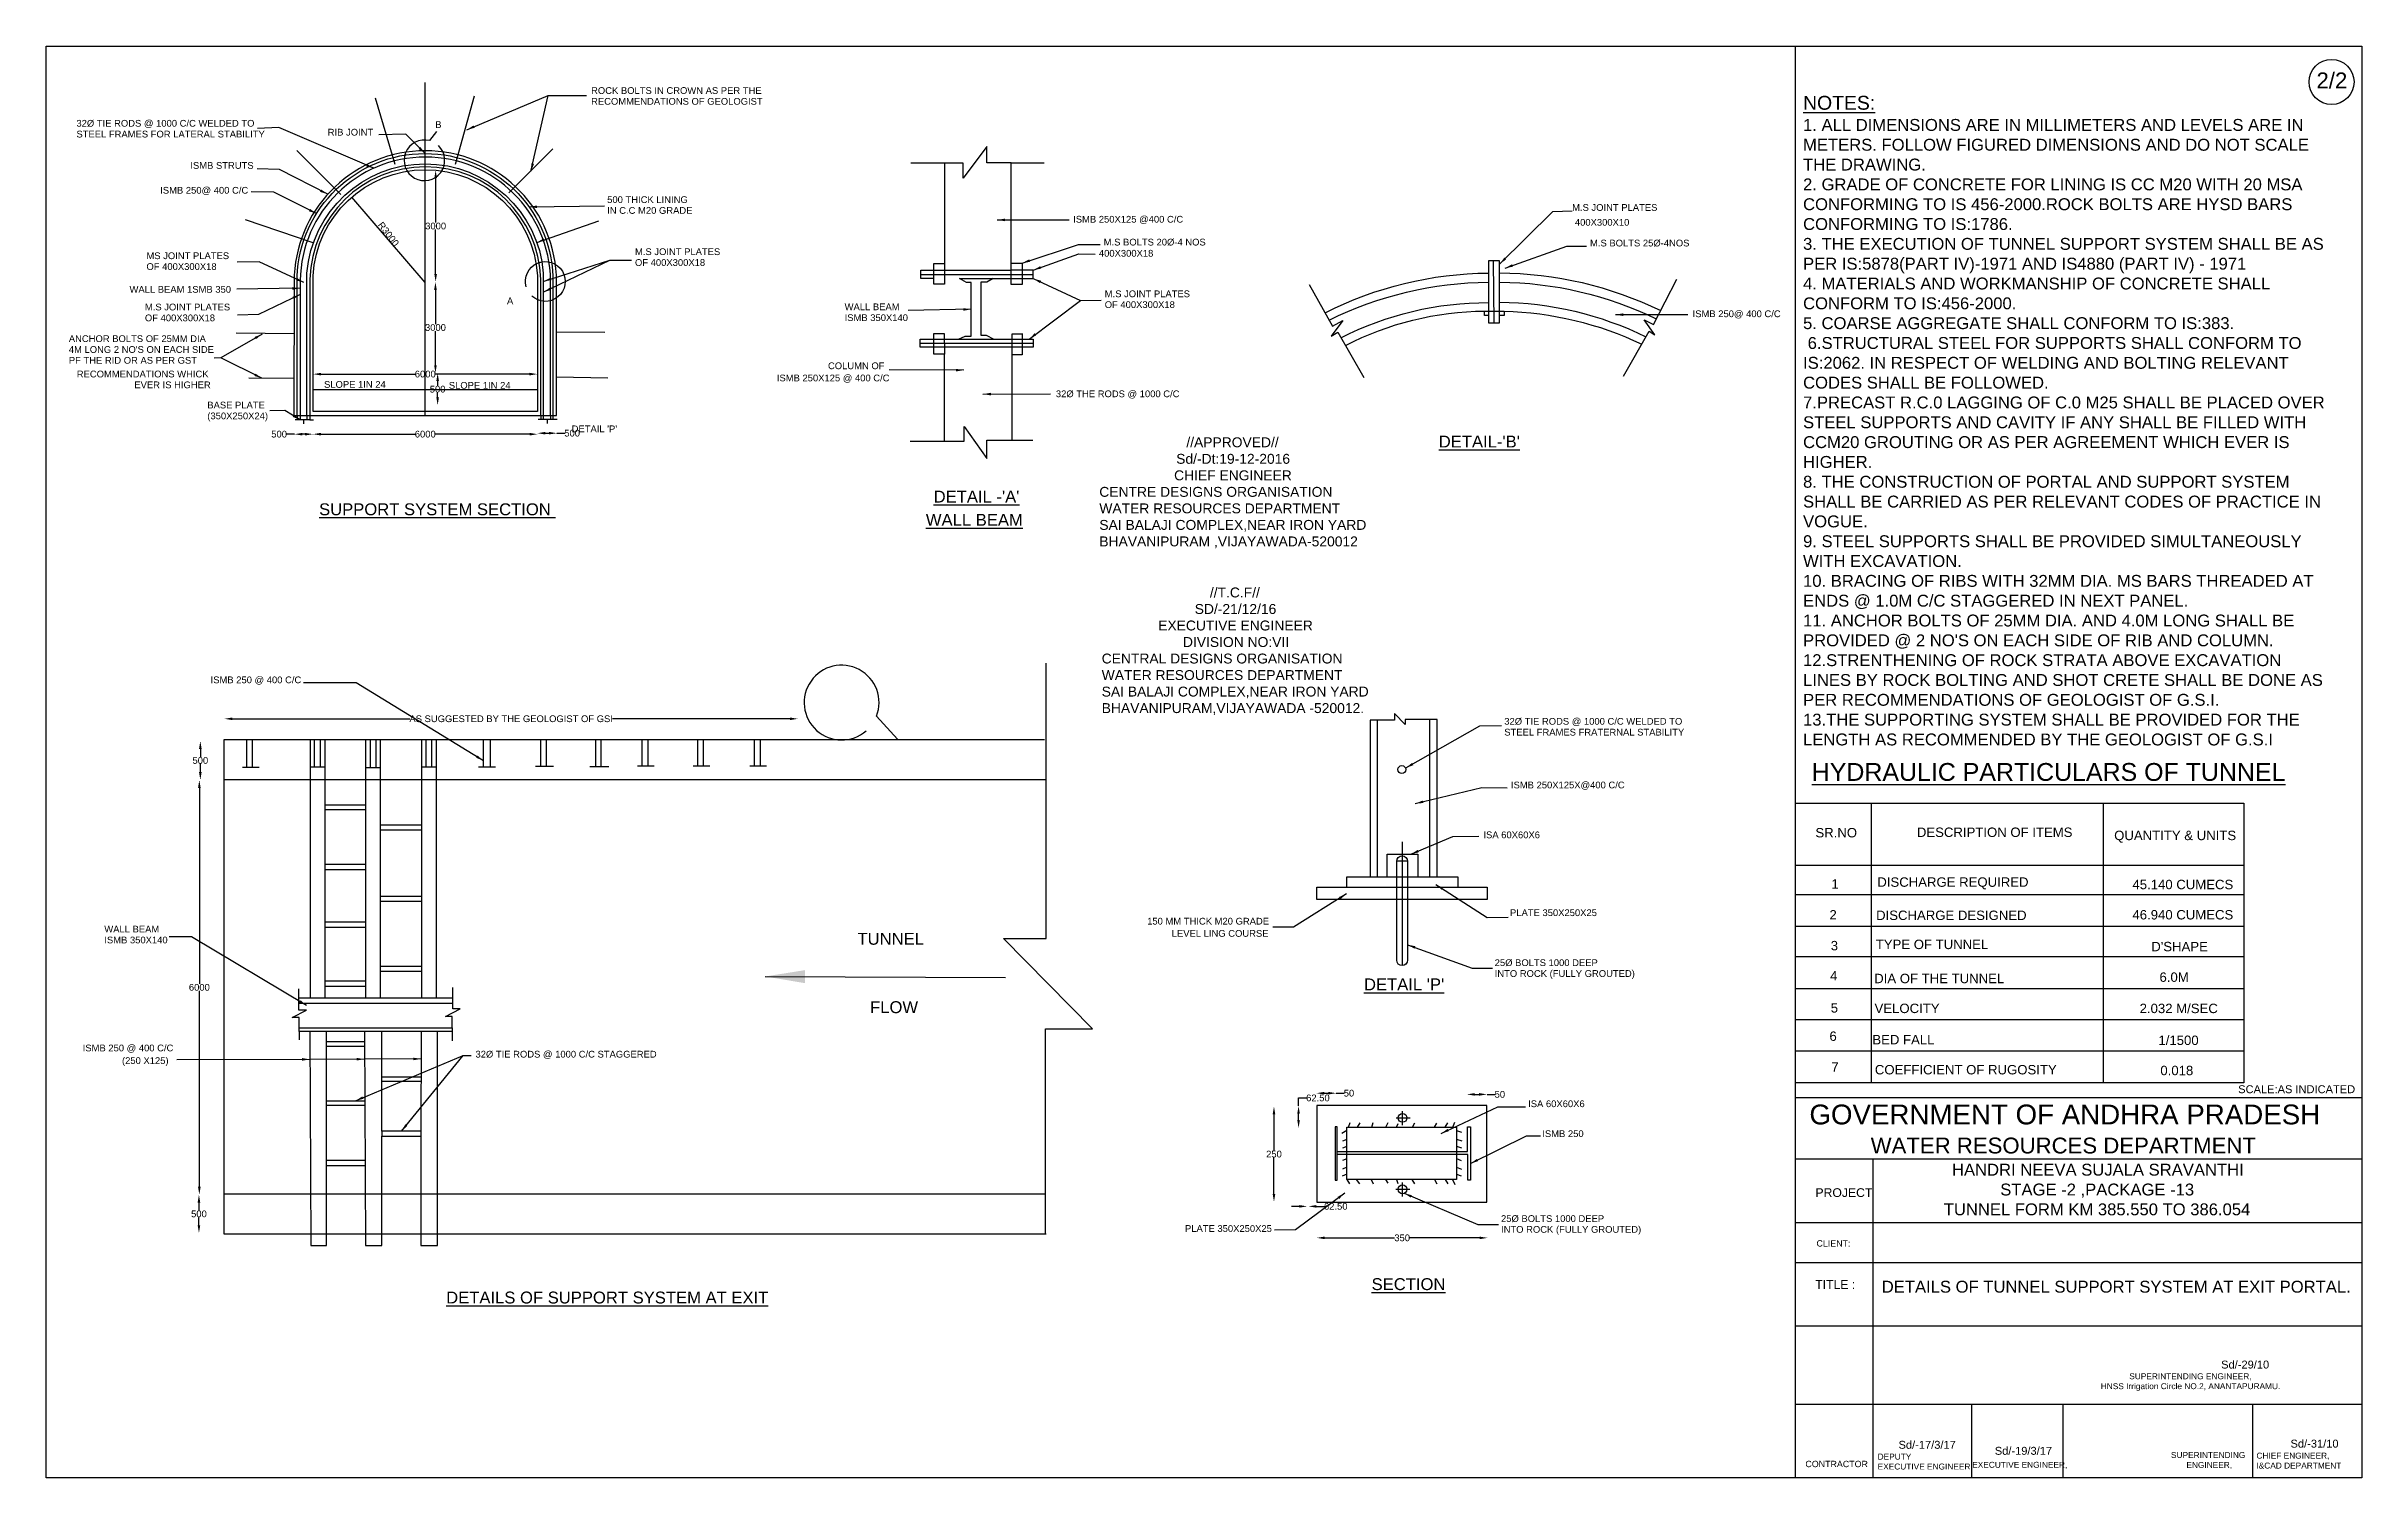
# Model space of a CAD drawing. Header units: millimetres. Extents: x 5124 to 3339048, y 2311 to 45925018.
# Drawn here: x 3333208 to 3339048, y 45921406 to 45925018 of the extents above; entities outside this region: 2.
import ezdxf

# ---------------------------------------------------------------- set-up
doc = ezdxf.new("R2010")
doc.units = ezdxf.units.MM
doc.header["$MEASUREMENT"] = 0
for name, color, linetype in [('DIMENSION', 7, 'Continuous'), ('DRAWING', 2, 'Continuous'), ('TEXT', 7, 'Continuous')]:
    doc.layers.add(name, color=color, linetype=linetype)
doc.styles.get("Standard").update_dxf_attribs({"font": 'arial.ttf', "height": 17})
doc.dimstyles.get("Standard").update_dxf_attribs({"dimtxt": 200, "dimasz": 110, "dimexe": 0.18, "dimexo": 0.0625, "dimgap": 0.09, "dimtad": 0, "dimtih": 1, "dimtoh": 1, "dimdec": 0, "dimzin": 0, "dimdsep": 46, "dimtxsty": 'Standard', "dimblk": 'OBLIQUE', "dimcen": 0.09, "dimse1": 1, "dimse2": 1, "dimadec": 0, "dimazin": 0, "dimtfac": 1, "dimtdec": 0, "dimtofl": 0, "dimtmove": 0, "dimatfit": 3, "dimfxl": 1, "dimtolj": 1, "dimtzin": 0, "dimarcsym": 0})

msp = doc.modelspace()

# ---------------------------------------------------------------- texts
at = {"layer": 'DIMENSION', "color": 0}
for s, height, p in [('SR.NO ', 23.74, (3337670.2, 45923021.8)), ('DESCRIPTION OF ITEMS', 23.738, (3337926.1, 45923022.9)), ('QUANTITY & UNITS ', 23.738, (3338423.7, 45923014.9)), ('1', 23.7, (3337710.4, 45922892.4)), ('DISCHARGE REQUIRED ', 23.738, (3337826.3, 45922897.2)), ('45.140 CUMECS ', 23.738, (3338469.8, 45922891.1)), ('2', 23.7, (3337705.6, 45922814.7)), ('DISCHARGE DESIGNED ', 23.738, (3337823.2, 45922813.4)), ('46.940 CUMECS ', 23.738, (3338469.8, 45922814.8)), ('3', 23.7, (3337708.8, 45922736.9)), ('TYPE OF TUNNEL ', 23.738, (3337822.4, 45922740)), ("D'SHAPE", 23.74, (3338517.3, 45922734.5)), ('4', 23.7, (3337707.2, 45922660.8)), ('DIA OF THE TUNNEL ', 23.738, (3337818.5, 45922654)), ('6.0M', 23.74, (3338538, 45922657.4)), ('5', 23.7, (3337708.8, 45922579.9)), ('VELOCITY ', 23.74, (3337819.3, 45922578.6)), ('2.032 M/SEC', 23.738, (3338487.9, 45922578.5)), ('6', 23.7, (3337705.6, 45922508.5)), ('BED FALL ', 23.74, (3337813.8, 45922499.7)), ('1/1500', 23.74, (3338535.3, 45922498.1)), ('7', 23.7, (3337710.4, 45922430.7)), ('COEFFICIENT OF RUGOSITY', 23.738, (3337820.1, 45922423.9)), ('0.018', 23.74, (3338540.2, 45922421.9)), ('SCALE:AS INDICATED', 20, (3338736.5, 45922376.5)), ('PROJECT', 22, (3337670.3, 45922114.7)), ('CLIENT:', 16, (3337672.9, 45921989.6)), ('TITLE : ', 22, (3337669.7, 45921882.9)), ('CONTRACTOR', 16, (3337644.9, 45921433.1))]:
    msp.add_text(s, height=height, dxfattribs=at).set_placement(p)
at = {"layer": 'DIMENSION', "color": 0, "attachment_point": 1}
for s, insert, char_height, width in [('\\pi35.523;{\\H2.2727x;GOVERNMENT OF ANDHRA PRADESH } \\P\\pi190.09;{\\H1.8182x;WATER RESOURCES DEPARTMENT}', (3337619.5, 45922347.8), 22, 1350.157), ('\\pi224.59;HANDRI NEEVA SUJALA SRAVANTHI  \\P\\pi346.33;STAGE -2 ,PACKAGE -13 \\P\\pi203.84;TUNNEL FORM KM 385.550 TO 386.054', (3337790, 45922198.5), 30, 1177.976), ('DETAILS OF TUNNEL SUPPORT SYSTEM AT EXIT PORTAL.', (3337837.5, 45921903.3), 30, 1397.745)]:
    msp.add_mtext(s, dxfattribs=dict(at, insert=insert, char_height=char_height, width=width))
at = {"layer": 'DRAWING', "color": 0}
for s, height, p in [('2/2', 40, (3338934, 45924911.5)), ('Sd/-29/10', 20, (3338693.5, 45921681.9)), ('Sd/-17/3/17', 20, (3337879.8, 45921479.5)), ('Sd/-31/10', 20, (3338868.5, 45921482.4)), ('Sd/-19/3/17', 20, (3338122.6, 45921464.3))]:
    msp.add_text(s, height=height, dxfattribs=at).set_placement(p)
at = {"layer": 'DRAWING', "color": 0, "attachment_point": 1}
for s, insert, char_height, width in [("{\\H1.4x;\\LNOTES: \\H0.85714x; \\l\\P1. ALL DIMENSIONS ARE IN MILLIMETERS AND LEVELS ARE IN METERS. FOLLOW FIGURED DIMENSIONS AND DO NOT SCALE THE DRAWING. \\P2. GRADE OF CONCRETE FOR LINING IS CC M20 WITH 20 MSA CONFORMING TO IS 456-2000.ROCK BOLTS ARE HYSD BARS CONFORMING TO IS:1786. \\P3. THE EXECUTION OF TUNNEL SUPPORT SYSTEM SHALL BE AS PER IS:5878(PART IV)-1971 AND IS4880 (PART IV) - 1971 \\P4. MATERIALS AND WORKMANSHIP OF CONCRETE SHALL CONFORM TO IS:456-2000. \\P5. COARSE AGGREGATE SHALL CONFORM TO IS:383.\\P 6.STRUCTURAL STEEL FOR SUPPORTS SHALL CONFORM TO IS:2062. IN RESPECT OF WELDING AND BOLTING RELEVANT CODES SHALL BE FOLLOWED. \\P7.PRECAST R.C.0 LAGGING OF C.0 M25 SHALL BE PLACED OVER STEEL SUPPORTS AND CAVITY IF ANY SHALL BE FILLED WITH CCM20 GROUTING OR AS PER AGREEMENT WHICH EVER IS HIGHER. \\P8. THE CONSTRUCTION OF PORTAL AND SUPPORT SYSTEM SHALL BE CARRIED AS PER RELEVANT CODES OF PRACTICE IN VOGUE. \\P9. STEEL SUPPORTS SHALL BE PROVIDED SIMULTANEOUSLY WITH EXCAVATION. \\P10. BRACING OF RIBS WITH 32MM DIA. MS BARS THREADED AT ENDS @ 1.0M C/C STAGGERED IN NEXT PANEL. \\P11. ANCHOR BOLTS OF 25MM DIA. AND 4.0M LONG SHALL BE PROVIDED @ 2 NO'S ON EACH SIDE OF RIB AND COLUMN. \\P12.STRENTHENING OF ROCK STRATA ABOVE EXCAVATION LINES BY ROCK BOLTING AND SHOT CRETE SHALL BE DONE AS PER RECOMMENDATIONS OF GEOLOGIST OF G.S.I. \\P13.THE SUPPORTING SYSTEM SHALL BE PROVIDED FOR THE LENGTH AS RECOMMENDED BY THE GEOLOGIST OF G.S.I }", (3337639, 45924892.5), 25, 1313.518), ('\\pi219.47;//APPROVED// \\P\\pi193.84;Sd/-Dt:19-12-2016 \\P\\pi188.56;CHIEF ENGINEER \\P\\pi0;CENTRE DESIGNS ORGANISATION WATER RESOURCES DEPARTMENT \\PSAI BALAJI COMPLEX,NEAR IRON YARD BHAVANIPURAM ,VIJAYAWADA-520012', (3335864, 45924031), 25, 671.839), ('\\pi272.87;//T.C.F// \\P\\pi234.61;SD/-21/12/16 \\P\\pi142.49;EXECUTIVE ENGINEER  \\P\\pi204.93;DIVISION NO:VII \\P\\pi0;CENTRAL DESIGNS ORGANISATION  WATER RESOURCES DEPARTMENT  SAI BALAJI COMPLEX,NEAR IRON YARD BHAVANIPURAM,VIJAYAWADA -520012.', (3335870, 45923652.2), 25, 671.839), ('\\pi95.332;SUPERINTENDING ENGINEER, \\P\\pi23.478;HNSS Irrigation Circle NO.2, ANANTAPURAMU.', (3338366.4, 45921669.9), 15, 496.403), ('DEPUTY \\PEXECUTIVE ENGINEER ', (3337827.1, 45921467.2), 15, 233.929), ('EXECUTIVE ENGINEER, ', (3338065.6, 45921446.5), 15, 238.155), ('\\pi0.54567;SUPERINTENDING\\P\\pi33.528; ENGINEER, ', (3338566.5, 45921471.2), 15, 186.289), ('CHIEF ENGINEER, \\PI&CAD DEPARTMENT', (3338782.5, 45921469.6), 15, 213.956)]:
    msp.add_mtext(s, dxfattribs=dict(at, insert=insert, char_height=char_height, width=width))
at = {"layer": 'TEXT', "color": 0}
for s, height, p in [('ROCK BOLTS IN CROWN AS PER THE', 17, (3334582.1, 45924897.4)), ('RECOMMENDATIONS OF GEOLOGIST', 17, (3334582.1, 45924870.1)), ('32Ø TIE RODS @ 1000 C/C WELDED TO', 17, (3333284, 45924814.8)), ('B', 17, (3334188.9, 45924811.6)), ('STEEL FRAMES FOR LATERAL STABILITY', 17, (3333284, 45924787.5)), ('RIB JOINT', 17, (3333917.8, 45924792.3)), ('ISMB STRUTS', 17, (3333571.3, 45924708.4)), ('ISMB 250@ 400 C/C', 17, (3333495.3, 45924645.8)), ('500 THICK LINING', 17, (3334622.7, 45924622.2)), ('IN C.C M20 GRADE', 17, (3334622.7, 45924594.9)), ('M.S JOINT PLATES ', 17, (3337056.5, 45924602.4)), ('ISMB 250X125 @400 C/C', 17, (3335798, 45924572.7)), ('400X300X10', 17, (3337063.5, 45924565)), ('MS JOINT PLATES ', 17, (3333460.6, 45924480.6)), ('OF 400X300X18', 17, (3334692.8, 45924463.5)), ('M.S JOINT PLATES', 17, (3334692.8, 45924490.8)), ('400X300X18', 17, (3335862.9, 45924486.9)), ('M.S BOLTS 20Ø-4 NOS', 17, (3335875, 45924515)), ('M.S BOLTS 25Ø-4NOS', 17, (3337101.7, 45924512.6)), ('OF 400X300X18', 17, (3333460.6, 45924453.3)), ('WALL BEAM 1SMB 350', 17, (3333417.9, 45924395.8)), ('M.S JOINT PLATES', 17, (3333456.7, 45924351.2)), ('A', 17, (3334369.9, 45924366.8)), ('WALL BEAM ', 17, (3335221.6, 45924351.7)), ('OF 400X300X18', 17, (3335877.6, 45924357.3)), ('M.S JOINT PLATES', 17, (3335877.6, 45924384.6)), ('OF 400X300X18', 17, (3333456.7, 45924323.9)), ('ISMB 350X140', 17, (3335221.6, 45924324.4)), ('ISMB 250@ 400 C/C', 17, (3337360.4, 45924334.2)), ('ANCHOR BOLTS OF 25MM DIA ', 17, (3333264.8, 45924271.4)), ("4M LONG 2 NO'S ON EACH SIDE", 17, (3333264.8, 45924244.1)), ('PF THE RID OR AS PER GST', 17, (3333264.8, 45924216.8)), ('RECOMMENDATIONS WHICK ', 17, (3333284.9, 45924182.2)), ('ISMB 250X125 @ 400 C/C', 17, (3335050.6, 45924172.3)), ('COLUMN OF ', 17, (3335179.6, 45924203)), ('                      EVER IS HIGHER', 17, (3333284.9, 45924154.9)), ('SLOPE 1IN 24', 17, (3333908.5, 45924156)), ('SLOPE 1IN 24', 17, (3334223.2, 45924153.7)), ('32Ø THE RODS @ 1000 C/C', 17, (3335754.4, 45924132.3)), ('(350X250X24)', 17, (3333614.1, 45924076.6)), ('BASE PLATE', 17, (3333614.1, 45924103.9)), ("DETAIL 'P'", 17, (3334533.1, 45924043.9)), ("%%UDETAIL-'B'", 30, (3336720.1, 45924005.4)), ("%%UDETAIL -'A'", 30, (3335446.1, 45923866.5)), ('%%USUPPORT SYSTEM SECTION ', 30, (3333896, 45923834.5)), ('%%UWALL BEAM', 30, (3335426.5, 45923807.9)), ('ISMB 250 @ 400 C/C', 17, (3333622.4, 45923410.7)), ('32Ø TIE RODS @ 1000 C/C WELDED TO', 17, (3336885.4, 45923306.1)), ('STEEL FRAMES FRATERNAL STABILITY', 17, (3336885.4, 45923278.8)), ('%%UHYDRAULIC PARTICULARS OF TUNNEL', 45, (3337661, 45923164.4)), ('ISMB 250X125X@400 C/C', 17, (3336902.2, 45923145.5)), ('ISA 60X60X6', 17, (3336832.8, 45923019.7)), ('PLATE 350X250X25', 17, (3336899.9, 45922823.3)), ('WALL BEAM', 17, (3333354.3, 45922781.9)), ('150 MM THICK M20 GRADE', 17, (3335984.6, 45922801.9)), ('LEVEL LING COURSE', 17, (3336046.6, 45922771.1)), ('ISMB 350X140', 17, (3333354.3, 45922754.5)), ('TUNNEL', 30, (3335254, 45922751)), ("%%UDETAIL 'P'", 30, (3336531.5, 45922636)), ('25Ø BOLTS 1000 DEEP', 17, (3336861.2, 45922697.2)), ('INTO ROCK (FULLY GROUTED)', 17, (3336861.2, 45922669.9)), ('FLOW', 30, (3335285.8, 45922578.5)), ('ISMB 250 @ 400 C/C', 17, (3333299.8, 45922482.1)), ('(250 X125)', 17, (3333398.9, 45922450.2)), ('32Ø TIE RODS @ 1000 C/C STAGGERED', 17, (3334290.5, 45922466.4)), ('ISA 60X60X6', 17, (3336945.6, 45922341.3)), ('ISMB 250', 17, (3336981.3, 45922265.8)), ('PLATE 350X250X25', 17, (3336080.1, 45922026.6)), ('25Ø BOLTS 1000 DEEP', 17, (3336877.2, 45922051.7)), ('INTO ROCK (FULLY GROUTED)', 17, (3336877.2, 45922024.4)), ('%%USECTION', 30, (3336550.7, 45921879.8)), ('%%UDETAILS OF SUPPORT SYSTEM AT EXIT', 30, (3334216.5, 45921846))]:
    msp.add_text(s, height=height, dxfattribs=at).set_placement(p)
msp.add_text('R3000', height=17, rotation=307.62271, dxfattribs=at).set_placement((3334043, 45924566.4))

# ---------------------------------------------------------------- blocks, each defined once
blk = doc.blocks.new('*D44')
at = {"layer": 'Defpoints', "color": 0}
for p in [(3334187.2, 45924705), (3334190, 45924705), (3334189.5, 45924423)]:
    blk.add_point(p, dxfattribs=at)
at = {"layer": 'DIMENSION', "color": 0, "lineweight": -2}
for p, q in [((3334190, 45924685), (3334190, 45924572.8)), ((3334190, 45924443), (3334190, 45924555.2))]:
    blk.add_line(p, q, dxfattribs=at)
at = {"layer": 'DIMENSION', "color": 0}
for points in [[(3334186.7, 45924685), (3334193.3, 45924685), (3334190, 45924705)], [(3334186.7, 45924443), (3334193.3, 45924443), (3334190, 45924423)]]:
    blk.add_solid(points, dxfattribs=at)
at = {"layer": 'DIMENSION', "color": 0, "insert": (3334190, 45924564), "char_height": 17, "attachment_point": 5}
blk.add_mtext('\\A1;3000', dxfattribs=at)
blk = doc.blocks.new('*D47')
at = {"layer": 'Defpoints', "color": 0}
for p in [(3334447, 45924041.5), (3334495.5, 45924041.5), (3334495.5, 45924040.5)]:
    blk.add_point(p, dxfattribs=at)
at = {"layer": 'DIMENSION', "color": 0, "lineweight": -2}
for p, q in [((3334467, 45924041.5), (3334475.5, 45924041.5)), ((3334495.5, 45924041.5), (3334515.5, 45924041.5))]:
    blk.add_line(p, q, dxfattribs=at)
at = {"layer": 'DIMENSION', "color": 0}
for points in [[(3334467, 45924044.8), (3334467, 45924038.2), (3334447, 45924041.5)], [(3334475.5, 45924044.8), (3334475.5, 45924038.2), (3334495.5, 45924041.5)]]:
    blk.add_solid(points, dxfattribs=at)
at = {"layer": 'DIMENSION', "color": 0, "insert": (3334534.3, 45924041.5), "char_height": 17, "attachment_point": 5}
blk.add_mtext('\\A1;500', dxfattribs=at)
blk = doc.blocks.new('*D48')
at = {"layer": 'Defpoints', "color": 0}
for p in [(3333880.5, 45924039.5), (3333880.5, 45924039), (3334447, 45924041.5)]:
    blk.add_point(p, dxfattribs=at)
at = {"layer": 'DIMENSION', "color": 0, "lineweight": -2}
for p, q in [((3333900.5, 45924039), (3334138.3, 45924039)), ((3334427, 45924039), (3334189.2, 45924039))]:
    blk.add_line(p, q, dxfattribs=at)
at = {"layer": 'DIMENSION', "color": 0}
for points in [[(3333900.5, 45924042.3), (3333900.5, 45924035.7), (3333880.5, 45924039)], [(3334427, 45924042.3), (3334427, 45924035.7), (3334447, 45924039)]]:
    blk.add_solid(points, dxfattribs=at)
at = {"layer": 'DIMENSION', "color": 0, "insert": (3334163.8, 45924039), "char_height": 17, "attachment_point": 5}
blk.add_mtext('\\A1;6000', dxfattribs=at)
blk = doc.blocks.new('*D49')
at = {"layer": 'Defpoints', "color": 0}
for p in [(3333834, 45924039), (3333834, 45924039), (3333880.5, 45924039)]:
    blk.add_point(p, dxfattribs=at)
at = {"layer": 'DIMENSION', "color": 0, "lineweight": -2}
for p, q in [((3333834, 45924039), (3333814, 45924039)), ((3333860.5, 45924039), (3333854, 45924039))]:
    blk.add_line(p, q, dxfattribs=at)
at = {"layer": 'DIMENSION', "color": 0}
for points in [[(3333854, 45924042.3), (3333854, 45924035.7), (3333834, 45924039)], [(3333860.5, 45924042.3), (3333860.5, 45924035.7), (3333880.5, 45924039)]]:
    blk.add_solid(points, dxfattribs=at)
at = {"layer": 'DIMENSION', "color": 0, "insert": (3333795.2, 45924039), "char_height": 17, "attachment_point": 5}
blk.add_mtext('\\A1;500', dxfattribs=at)
blk = doc.blocks.new('*D50')
at = {"layer": 'Defpoints', "color": 0}
for p in [(3334192, 45924193), (3334192, 45924112), (3334195, 45924112)]:
    blk.add_point(p, dxfattribs=at)
at = {"layer": 'DIMENSION', "color": 0, "lineweight": -2}
for p, q in [((3334195, 45924173), (3334195, 45924161.3)), ((3334195, 45924132), (3334195, 45924143.7))]:
    blk.add_line(p, q, dxfattribs=at)
at = {"layer": 'DIMENSION', "color": 0}
for points in [[(3334191.7, 45924173), (3334198.3, 45924173), (3334195, 45924193)], [(3334191.7, 45924132), (3334198.3, 45924132), (3334195, 45924112)]]:
    blk.add_solid(points, dxfattribs=at)
at = {"layer": 'DIMENSION', "color": 0, "insert": (3334195, 45924152.5), "char_height": 17, "attachment_point": 5}
blk.add_mtext('\\A1;500', dxfattribs=at)
blk = doc.blocks.new('*D51')
at = {"layer": 'Defpoints', "color": 0}
for p in [(3334189.5, 45924423), (3334189.5, 45924423), (3334195, 45924193)]:
    blk.add_point(p, dxfattribs=at)
at = {"layer": 'DIMENSION', "color": 0, "lineweight": -2}
for p, q in [((3334189.5, 45924403), (3334189.5, 45924316.8)), ((3334189.5, 45924213), (3334189.5, 45924299.2))]:
    blk.add_line(p, q, dxfattribs=at)
at = {"layer": 'DIMENSION', "color": 0}
for points in [[(3334186.2, 45924403), (3334192.8, 45924403), (3334189.5, 45924423)], [(3334186.2, 45924213), (3334192.8, 45924213), (3334189.5, 45924193)]]:
    blk.add_solid(points, dxfattribs=at)
at = {"layer": 'DIMENSION', "color": 0, "insert": (3334189.5, 45924308), "char_height": 17, "attachment_point": 5}
blk.add_mtext('\\A1;3000', dxfattribs=at)
blk = doc.blocks.new('*D52')
at = {"layer": 'Defpoints', "color": 0}
for p in [(3333881, 45924190.5), (3334446.5, 45924190.5), (3334446.5, 45924190.5)]:
    blk.add_point(p, dxfattribs=at)
at = {"layer": 'DIMENSION', "color": 0, "lineweight": -2}
for p, q in [((3333901, 45924190.5), (3334138.3, 45924190.5)), ((3334426.5, 45924190.5), (3334189.2, 45924190.5))]:
    blk.add_line(p, q, dxfattribs=at)
at = {"layer": 'DIMENSION', "color": 0}
for points in [[(3333901, 45924193.8), (3333901, 45924187.2), (3333881, 45924190.5)], [(3334426.5, 45924193.8), (3334426.5, 45924187.2), (3334446.5, 45924190.5)]]:
    blk.add_solid(points, dxfattribs=at)
at = {"layer": 'DIMENSION', "color": 0, "insert": (3334163.8, 45924190.5), "char_height": 17, "attachment_point": 5}
blk.add_mtext('\\A1;6000', dxfattribs=at)
blk = doc.blocks.new('*D53')
at = {"layer": 'Defpoints', "color": 0}
for p in [(3333657.5, 45923320), (3335103.5, 45923321), (3335103.5, 45923321)]:
    blk.add_point(p, dxfattribs=at)
at = {"layer": 'DIMENSION', "color": 0, "lineweight": -2}
for p, q in [((3333677.5, 45923321), (3334124.8, 45923321)), ((3335083.5, 45923321), (3334636.2, 45923321))]:
    blk.add_line(p, q, dxfattribs=at)
at = {"layer": 'DIMENSION', "color": 0}
for points in [[(3333677.5, 45923324.3), (3333677.5, 45923317.7), (3333657.5, 45923321)], [(3335083.5, 45923324.3), (3335083.5, 45923317.7), (3335103.5, 45923321)]]:
    blk.add_solid(points, dxfattribs=at)
at = {"layer": 'DIMENSION', "color": 0, "insert": (3334380.5, 45923321), "char_height": 17, "attachment_point": 5}
blk.add_mtext('\\A1;AS SUGGESTED BY THE GEOLOGIST OF GSI', dxfattribs=at)
blk = doc.blocks.new('*D54')
at = {"layer": 'Defpoints', "color": 0}
for p in [(3333592.5, 45923265), (3333596.5, 45923265), (3333595.5, 45923166.5)]:
    blk.add_point(p, dxfattribs=at)
at = {"layer": 'DIMENSION', "color": 0, "lineweight": -2}
for p, q in [((3333596.5, 45923245), (3333596.5, 45923224.5)), ((3333596.5, 45923186.5), (3333596.5, 45923207))]:
    blk.add_line(p, q, dxfattribs=at)
at = {"layer": 'DIMENSION', "color": 0}
for points in [[(3333593.2, 45923245), (3333599.8, 45923245), (3333596.5, 45923265)], [(3333593.2, 45923186.5), (3333599.8, 45923186.5), (3333596.5, 45923166.5)]]:
    blk.add_solid(points, dxfattribs=at)
at = {"layer": 'DIMENSION', "color": 0, "insert": (3333596.5, 45923215.8), "char_height": 17, "attachment_point": 5}
blk.add_mtext('\\A1;500', dxfattribs=at)
blk = doc.blocks.new('*D55')
at = {"layer": 'Defpoints', "color": 0}
for p in [(3333595.5, 45923166.5), (3333594, 45922120.5), (3333594, 45922120.5)]:
    blk.add_point(p, dxfattribs=at)
at = {"layer": 'DIMENSION', "color": 0, "lineweight": -2}
for p, q in [((3333594, 45923146.5), (3333594, 45922652.3)), ((3333594, 45922140.5), (3333594, 45922634.7))]:
    blk.add_line(p, q, dxfattribs=at)
at = {"layer": 'DIMENSION', "color": 0}
for points in [[(3333590.7, 45923146.5), (3333597.3, 45923146.5), (3333594, 45923166.5)], [(3333590.7, 45922140.5), (3333597.3, 45922140.5), (3333594, 45922120.5)]]:
    blk.add_solid(points, dxfattribs=at)
at = {"layer": 'DIMENSION', "color": 0, "insert": (3333594, 45922643.5), "char_height": 17, "attachment_point": 5}
blk.add_mtext('\\A1;6000', dxfattribs=at)
blk = doc.blocks.new('*D56')
at = {"layer": 'Defpoints', "color": 0}
for p in [(3333594, 45922120.5), (3333592.5, 45922023.5), (3333593, 45922023.5)]:
    blk.add_point(p, dxfattribs=at)
at = {"layer": 'DIMENSION', "color": 0, "lineweight": -2}
for p, q in [((3333593, 45922100.5), (3333593, 45922080.8)), ((3333593, 45922043.5), (3333593, 45922063.2))]:
    blk.add_line(p, q, dxfattribs=at)
at = {"layer": 'DIMENSION', "color": 0}
for points in [[(3333589.7, 45922100.5), (3333596.3, 45922100.5), (3333593, 45922120.5)], [(3333589.7, 45922043.5), (3333596.3, 45922043.5), (3333593, 45922023.5)]]:
    blk.add_solid(points, dxfattribs=at)
at = {"layer": 'DIMENSION', "color": 0, "insert": (3333593, 45922072), "char_height": 17, "attachment_point": 5}
blk.add_mtext('\\A1;500', dxfattribs=at)
blk = doc.blocks.new('*D57')
at = {"layer": 'Defpoints', "color": 0}
for p in [(3336388.5, 45922159), (3336391.5, 45922103.5), (3336391.5, 45922091)]:
    blk.add_point(p, dxfattribs=at)
at = {"layer": 'DIMENSION', "color": 0, "lineweight": -2}
for p, q in [((3336368.5, 45922091), (3336348.5, 45922091)), ((3336411.5, 45922091), (3336431.5, 45922091))]:
    blk.add_line(p, q, dxfattribs=at)
at = {"layer": 'DIMENSION', "color": 0}
for points in [[(3336368.5, 45922094.3), (3336368.5, 45922087.7), (3336388.5, 45922091)], [(3336411.5, 45922094.3), (3336411.5, 45922087.7), (3336391.5, 45922091)]]:
    blk.add_solid(points, dxfattribs=at)
at = {"layer": 'DIMENSION', "color": 0, "insert": (3336460.3, 45922091), "char_height": 17, "attachment_point": 5}
blk.add_mtext('\\A1;62.50', dxfattribs=at)
blk = doc.blocks.new('*D58')
at = {"layer": 'Defpoints', "color": 0}
for p in [(3336304.5, 45922343), (3336304.5, 45922343), (3336305, 45922102.5)]:
    blk.add_point(p, dxfattribs=at)
at = {"layer": 'DIMENSION', "color": 0, "lineweight": -2}
for p, q in [((3336304.5, 45922323), (3336304.5, 45922231.5)), ((3336304.5, 45922122.5), (3336304.5, 45922214))]:
    blk.add_line(p, q, dxfattribs=at)
at = {"layer": 'DIMENSION', "color": 0}
for points in [[(3336301.2, 45922323), (3336307.8, 45922323), (3336304.5, 45922343)], [(3336301.2, 45922122.5), (3336307.8, 45922122.5), (3336304.5, 45922102.5)]]:
    blk.add_solid(points, dxfattribs=at)
at = {"layer": 'DIMENSION', "color": 0, "insert": (3336304.5, 45922222.8), "char_height": 17, "attachment_point": 5}
blk.add_mtext('\\A1;250', dxfattribs=at)
blk = doc.blocks.new('*D59')
at = {"layer": 'Defpoints', "color": 0}
for p in [(3336366.5, 45922344.5), (3336393.5, 45922344.5), (3336391, 45922289)]:
    blk.add_point(p, dxfattribs=at)
at = {"layer": 'DIMENSION', "color": 0, "lineweight": -2}
for p, q in [((3336366.5, 45922344.5), (3336366.5, 45922364.5)), ((3336366.5, 45922364.5), (3336386.5, 45922364.5)), ((3336366.5, 45922309), (3336366.5, 45922324.5))]:
    blk.add_line(p, q, dxfattribs=at)
at = {"layer": 'DIMENSION', "color": 0}
for points in [[(3336363.2, 45922324.5), (3336369.8, 45922324.5), (3336366.5, 45922344.5)], [(3336363.2, 45922309), (3336369.8, 45922309), (3336366.5, 45922289)]]:
    blk.add_solid(points, dxfattribs=at)
at = {"layer": 'DIMENSION', "color": 0, "insert": (3336415.3, 45922364.5), "char_height": 17, "attachment_point": 5}
blk.add_mtext('\\A1;62.50', dxfattribs=at)
blk = doc.blocks.new('*D60')
at = {"layer": 'Defpoints', "color": 0}
for p in [(3336411.5, 45922375.5), (3336461.5, 45922376.5), (3336461.5, 45922375.5)]:
    blk.add_point(p, dxfattribs=at)
at = {"layer": 'DIMENSION', "color": 0, "lineweight": -2}
for p, q in [((3336431.5, 45922376.5), (3336441.5, 45922376.5)), ((3336461.5, 45922376.5), (3336481.5, 45922376.5))]:
    blk.add_line(p, q, dxfattribs=at)
at = {"layer": 'DIMENSION', "color": 0}
for points in [[(3336431.5, 45922379.8), (3336431.5, 45922373.2), (3336411.5, 45922376.5)], [(3336441.5, 45922379.8), (3336441.5, 45922373.2), (3336461.5, 45922376.5)]]:
    blk.add_solid(points, dxfattribs=at)
at = {"layer": 'DIMENSION', "color": 0, "insert": (3336493.7, 45922376.5), "char_height": 17, "attachment_point": 5}
blk.add_mtext('\\A1;50', dxfattribs=at)
blk = doc.blocks.new('*D61')
at = {"layer": 'Defpoints', "color": 0}
for p in [(3336791, 45922373), (3336842, 45922373.5), (3336842, 45922373.5)]:
    blk.add_point(p, dxfattribs=at)
at = {"layer": 'DIMENSION', "color": 0, "lineweight": -2}
for p, q in [((3336811, 45922373.5), (3336822, 45922373.5)), ((3336842, 45922373.5), (3336862, 45922373.5))]:
    blk.add_line(p, q, dxfattribs=at)
at = {"layer": 'DIMENSION', "color": 0}
for points in [[(3336811, 45922376.8), (3336811, 45922370.2), (3336791, 45922373.5)], [(3336822, 45922376.8), (3336822, 45922370.2), (3336842, 45922373.5)]]:
    blk.add_solid(points, dxfattribs=at)
at = {"layer": 'DIMENSION', "color": 0, "insert": (3336874.2, 45922373.5), "char_height": 17, "attachment_point": 5}
blk.add_mtext('\\A1;50', dxfattribs=at)
blk = doc.blocks.new('*D62')
at = {"layer": 'Defpoints', "color": 0}
for p in [(3336412.5, 45922010), (3336843, 45922011.5), (3336843, 45922011.5)]:
    blk.add_point(p, dxfattribs=at)
at = {"layer": 'DIMENSION', "color": 0, "lineweight": -2}
for p, q in [((3336432.5, 45922011.5), (3336608.9, 45922011.5)), ((3336823, 45922011.5), (3336646.6, 45922011.5))]:
    blk.add_line(p, q, dxfattribs=at)
at = {"layer": 'DIMENSION', "color": 0}
for points in [[(3336432.5, 45922014.8), (3336432.5, 45922008.2), (3336412.5, 45922011.5)], [(3336823, 45922014.8), (3336823, 45922008.2), (3336843, 45922011.5)]]:
    blk.add_solid(points, dxfattribs=at)
at = {"layer": 'DIMENSION', "color": 0, "insert": (3336627.8, 45922011.5), "char_height": 17, "attachment_point": 5}
blk.add_mtext('\\A1;350', dxfattribs=at)

# ---------------------------------------------------------------- dimensions: what is measured, and where the dimension line sits
at = {"layer": 'DIMENSION', "color": 0}
for base, p1, p2, text, override, picture, middle in [((3334190, 45924705), (3334189.5, 45924423), (3334187.2, 45924705), '3000', {"dimtxt": 17, "dimasz": 20, "dimsah": 1, "dimarcsym": 1}, '*D44', (3334190, 45924564)), ((3334189.5, 45924423), (3334195, 45924193), (3334189.5, 45924423), '3000', {"dimtxt": 17, "dimasz": 20, "dimarcsym": 1}, '*D51', (3334189.5, 45924308)), ((3334195, 45924112), (3334192, 45924193), (3334192, 45924112), '500', {"dimtxt": 17, "dimasz": 20, "dimarcsym": 1}, '*D50', (3334195, 45924152.5)), ((3333596.5, 45923265), (3333595.5, 45923166.5), (3333592.5, 45923265), '500', {"dimtxt": 17, "dimasz": 20, "dimarcsym": 1}, '*D54', (3333596.5, 45923215.8)), ((3333594, 45922120.5), (3333595.5, 45923166.5), (3333594, 45922120.5), '6000', {"dimtxt": 17, "dimasz": 20, "dimarcsym": 1}, '*D55', (3333594, 45922643.5)), ((3336366.5, 45922344.5), (3336391, 45922289), (3336393.5, 45922344.5), '62.50', {"dimtxt": 17, "dimasz": 20, "dimarcsym": 1}, '*D59', (3336415.3, 45922364.5)), ((3336304.5, 45922343), (3336305, 45922102.5), (3336304.5, 45922343), '250', {"dimtxt": 17, "dimasz": 20, "dimarcsym": 1}, '*D58', (3336304.5, 45922222.8)), ((3333593, 45922023.5), (3333594, 45922120.5), (3333592.5, 45922023.5), '500', {"dimtxt": 17, "dimasz": 20, "dimarcsym": 1}, '*D56', (3333593, 45922072))]:
    dim = msp.add_linear_dim(base=base, p1=p1, p2=p2, angle=90, text=text, dimstyle='Standard', override=override, dxfattribs=at)
    dim.commit()
    dim.dimension.update_dxf_attribs({"geometry": picture, "text_midpoint": middle})
for base, p1, p2, text, override, picture, middle in [((3334446.5, 45924190.5), (3333881, 45924190.5), (3334446.5, 45924190.5), '6000', {"dimtxt": 17, "dimasz": 20, "dimarcsym": 1}, '*D52', (3334163.8, 45924190.5)), ((3333834, 45924039), (3333880.5, 45924039), (3333834, 45924039), '500', {"dimtxt": 17, "dimasz": 20, "dimarcsym": 1}, '*D49', (3333795.2, 45924039)), ((3333880.5, 45924039), (3334447, 45924041.5), (3333880.5, 45924039.5), '6000', {"dimtxt": 17, "dimasz": 20, "dimarcsym": 1}, '*D48', (3334163.8, 45924039)), ((3334495.5, 45924041.5), (3334447, 45924041.5), (3334495.5, 45924040.5), '500', {"dimtxt": 17, "dimasz": 20, "dimsah": 1, "dimarcsym": 1}, '*D47', (3334534.3, 45924041.5)), ((3335103.5, 45923321), (3333657.5, 45923320), (3335103.5, 45923321), 'AS SUGGESTED BY THE GEOLOGIST OF GSI', {"dimtxt": 17, "dimasz": 20, "dimarcsym": 1}, '*D53', (3334380.5, 45923321)), ((3336461.5, 45922376.5), (3336411.5, 45922375.5), (3336461.5, 45922375.5), '50', {"dimtxt": 17, "dimasz": 20, "dimarcsym": 1}, '*D60', (3336493.7, 45922376.5)), ((3336842, 45922373.5), (3336791, 45922373), (3336842, 45922373.5), '50', {"dimtxt": 17, "dimasz": 20, "dimarcsym": 1}, '*D61', (3336874.2, 45922373.5)), ((3336391.5, 45922091), (3336388.5, 45922159), (3336391.5, 45922103.5), '62.50', {"dimtxt": 17, "dimasz": 20, "dimarcsym": 1}, '*D57', (3336460.3, 45922091)), ((3336843, 45922011.5), (3336412.5, 45922010), (3336843, 45922011.5), '350', {"dimtxt": 17, "dimasz": 20, "dimarcsym": 1}, '*D62', (3336627.8, 45922011.5))]:
    dim = msp.add_linear_dim(base=base, p1=p1, p2=p2, text=text, dimstyle='Standard', override=override, dxfattribs=at)
    dim.commit()
    dim.dimension.update_dxf_attribs({"geometry": picture, "text_midpoint": middle})

# ---------------------------------------------------------------- hatches: boundary and pattern name
at = {"layer": 'TEXT'}
h = msp.add_hatch(dxfattribs=at)
h.set_pattern_fill('HONEY', color=0, scale=10, style=0)
h.set_pattern_definition([(0, (0, 0), (1.875, 1.08253175), [1.25, -2.5]), (120, (0, 0), (-1.874999995903, 1.082531757096), [1.25, -2.5]), (60, (0, 0), (4.097e-09, 2.165063507096), [-2.5, 1.25])])
h.paths.add_polyline_path([(3010519.4, 45785978.3), (2997903.9, 45785978.3), (2997903.9, 45785329.8), (3010468, 45785329.8, -0.000441), (3010519.4, 45785327.4)])
h = msp.add_hatch(dxfattribs=at)
h.set_pattern_fill('HEX', color=0, scale=10, style=0)
h.set_pattern_definition([(0, (0, 0), (0, 2.16506351), [1.25, -2.5]), (120, (0, 0), (-1.87500000047, -1.082531755), [1.25, -2.5]), (60, (1.25, 0), (-1.87500000047, 1.082531755), [1.25, -2.5])])
h.paths.add_polyline_path([(3010519.4, 45785978.3), (2997903.9, 45785978.3), (2997903.9, 45785329.8), (3010468, 45785329.8, -0.000441), (3010519.4, 45785327.4)])

# ---------------------------------------------------------------- linework, layer by layer
at = {"layer": 'DIMENSION', "color": 0}
msp.add_lwpolyline([(3337619.5, 45923108), (3338751.1, 45923108), (3338751.1, 45922402.3), (3337619.5, 45922402.3)], close=True, dxfattribs=at)
for points in [[(3337810.8, 45923108), (3337810.8, 45922402.3)], [(3338396.4, 45922402.3), (3338396.4, 45923108)], [(3337619.5, 45922952), (3338751.1, 45922952)], [(3337619.5, 45922878.1), (3338751.1, 45922878.1)], [(3337619.5, 45922798.1), (3338751.1, 45922798.1)], [(3337619.5, 45922721.1), (3338751.1, 45922721.1)], [(3337619.5, 45922640.7), (3338751.1, 45922640.7)], [(3337619.5, 45922562.7), (3338751.1, 45922562.7)], [(3337619.5, 45922483.7), (3338751.1, 45922483.7)], [(3333658.5, 45922021.5), (3335729.5, 45922021.5)]]:
    msp.add_lwpolyline(points, dxfattribs=at)
at = {"layer": 'DRAWING', "color": 0}
for points in [[(3339048, 45921406.5), (3333208, 45921406.5), (3333208, 45925017.5), (3339048, 45925017.5)], [(3337619.5, 45922366), (3339048, 45922366), (3339048, 45921406.5), (3337619.5, 45921406.5)]]:
    msp.add_lwpolyline(points, close=True, dxfattribs=at)
for points in [[(3337619.5, 45923108), (3337619.5, 45925017.5)], [(3334088, 45924719), (3334038.5, 45924886.5)], [(3334163.5, 45924086), (3334163.5, 45924926.5)], [(3334240, 45924720), (3334288, 45924892.5)], [(3333951, 45924643.5), (3333839.5, 45924755)], [(3334374.5, 45924648), (3334486, 45924758.5)], [(3335642, 45924723.5), (3335580.5, 45924723.5), (3335580.5, 45924764.5), (3335520.5, 45924685), (3335520.5, 45924722.5), (3335388.5, 45924722.5)], [(3335473.5, 45924722.5), (3335473.5, 45924417.5), (3335446.5, 45924417.5), (3335446.5, 45924469.5), (3335473.5, 45924469.5)], [(3335642, 45924470.5), (3335642, 45924723.5), (3335725, 45924723.5)], [(3334163.5, 45924422), (3333978.2, 45924636.7)], [(3333881.5, 45924521.3), (3333710, 45924580)], [(3336845.5, 45924319.5), (3336873.5, 45924319.5), (3336873.5, 45924476), (3336845.5, 45924476), (3336845.5, 45924319.5)], [(3336859.5, 45924319.5), (3336858.5, 45924476)], [(3335446.5, 45924432), (3335413.5, 45924432), (3335413.5, 45924452.5), (3335642, 45924452.5)], [(3335413.5, 45924442.2), (3335697.5, 45924442.2)], [(3335509, 45924279), (3335525.5, 45924286.5), (3335541, 45924286.5), (3335541, 45924421.5), (3335529, 45924421.5), (3335511.5, 45924431.5), (3335697.5, 45924431.5), (3335697.5, 45924453), (3335642, 45924453), (3335642, 45924470.5), (3335669, 45924470.5), (3335669, 45924416.5), (3335642, 45924416.5), (3335642, 45924453)], [(3335596.5, 45924431.5), (3335580, 45924422.5), (3335565.5, 45924422.5), (3335565.5, 45924288.5), (3335578.5, 45924288.5), (3335598, 45924279)], [(3336393, 45924417), (3336452, 45924311.5), (3336478.2, 45924326.1), (3336448.5, 45924286.5), (3336465.5, 45924296), (3336531.5, 45924182)], [(3337186.5, 45924185.5), (3337250.5, 45924298.5), (3337265, 45924289.5), (3337238, 45924327.5), (3337261.5, 45924315.5), (3337321, 45924430)], [(3336845.5, 45924338), (3336835.5, 45924338), (3336835.5, 45924349.5), (3336873.5, 45924349.5), (3336885, 45924349.5), (3336885, 45924338.5), (3336873.5, 45924338.5)], [(3333833.1, 45924292.5), (3333686.5, 45924293.5)], [(3334494.5, 45924297.5), (3334616.5, 45924296)], [(3335644.5, 45924024), (3335644.5, 45924279), (3335697, 45924279), (3335697, 45924258.5), (3335412.5, 45924258.5), (3335412.5, 45924279), (3335644.5, 45924279)], [(3335412.5, 45924268.8), (3335697, 45924268.8)], [(3335473.5, 45924021.5), (3335473.5, 45924240.5), (3335446.5, 45924240.5), (3335446.5, 45924293), (3335473, 45924293), (3335473.5, 45924240.5)], [(3335669, 45924293), (3335669, 45924239.5), (3335644.5, 45924239.5)], [(3335644.5, 45924279), (3335644.5, 45924292.5), (3335669, 45924292.5)], [(3334494.5, 45924183.3), (3334624, 45924181.5)], [(3333832.8, 45924179.5), (3333718.5, 45924180)], [(3333881, 45924152), (3334446.5, 45924152)], [(3333840.5, 45924086), (3333840.5, 45924075)], [(3333848.5, 45924086), (3333848.5, 45924075)], [(3333857, 45924075), (3333857, 45924065)], [(3333865.5, 45924086), (3333865.5, 45924075)], [(3333873, 45924075), (3333882, 45924075)], [(3334449, 45924077), (3334496.5, 45924077)], [(3334455, 45924086), (3334455, 45924077)], [(3334461.5, 45924086), (3334461.5, 45924077)], [(3334471.5, 45924077), (3334471.5, 45924066)], [(3334480, 45924086), (3334480, 45924077)], [(3334486, 45924086), (3334486, 45924077)], [(3335386.5, 45924021.5), (3335523, 45924021.5), (3335523, 45924058), (3335580, 45923978), (3335580, 45924024), (3335696, 45924024)], [(3335728, 45922020), (3335728, 45922539), (3335847, 45922539), (3335622.5, 45922766.5), (3335729.5, 45922766.5), (3335729.5, 45923461)], [(3336716.5, 45922922), (3336716.5, 45923319.5), (3336635.5, 45923319.5), (3336635.5, 45923306.5), (3336608.5, 45923334), (3336608.5, 45923317.5), (3336547, 45923317.5), (3336547, 45922922)], [(3336565.5, 45922922), (3336565.5, 45923317.5)], [(3336696.5, 45923319.5), (3336696.5, 45922922)], [(3335726, 45923267.5), (3333656, 45923267.5), (3333656, 45922021.5), (3333658.5, 45922021.5), (3333659, 45922021.5)], [(3333714, 45923199), (3333714, 45923267.5)], [(3333728, 45923199), (3333728, 45923267.5)], [(3333873.5, 45923267.5), (3333873.5, 45922616.5)], [(3333884.5, 45923199.5), (3333884.5, 45923267.5)], [(3333900, 45923199.5), (3333900, 45923267.5)], [(3333911.5, 45922617), (3333911.5, 45923267.5)], [(3334013, 45923267.5), (3334013, 45922617.5)], [(3334025, 45923267.5), (3334025, 45923198)], [(3334040, 45923198), (3334040, 45923267.5)], [(3334050.5, 45922616.5), (3334050.5, 45923267.5)], [(3334154.5, 45923267.5), (3334154.5, 45922616.5)], [(3334165, 45923268), (3334165, 45923199.5)], [(3334180, 45923199.5), (3334180, 45923267.5)], [(3334192, 45922616), (3334192, 45923267.5)], [(3334311, 45923199), (3334311, 45923267.5)], [(3334328, 45923199.5), (3334328, 45923267.5)], [(3334454.5, 45923267.5), (3334454.5, 45923201.5)], [(3334469.5, 45923201.5), (3334469.5, 45923267.5)], [(3334593, 45923267.5), (3334593, 45923201)], [(3334607, 45923267.5), (3334607, 45923201)], [(3334711, 45923202), (3334711, 45923268)], [(3334726, 45923202), (3334726, 45923267.5)], [(3334851, 45923202), (3334851, 45923268)], [(3334866, 45923202), (3334866, 45923267.5)], [(3334994, 45923202), (3334994, 45923268)], [(3335009, 45923202), (3335009, 45923267.5)], [(3333702.5, 45923199), (3333744.5, 45923199)], [(3333873.5, 45923199.5), (3333911.5, 45923199.5)], [(3334013, 45923198), (3334050.5, 45923198)], [(3334154, 45923199.5), (3334192, 45923199.5)], [(3334298.5, 45923199.5), (3334341, 45923199.5)], [(3334441.5, 45923201.5), (3334487.5, 45923201.5)], [(3334579, 45923201), (3334626.5, 45923201)], [(3334699.5, 45923202), (3334741.5, 45923202)], [(3334839.5, 45923202), (3334881.5, 45923202)], [(3334982.5, 45923202), (3335024.5, 45923202)], [(3333656, 45923167.5), (3335729.5, 45923167.5)], [(3334013, 45923103.5), (3333911.5, 45923103.5)], [(3333911.5, 45923092.5), (3334013, 45923092.5)], [(3334050.5, 45923040.5), (3334155, 45923040.5)], [(3334154.5, 45923052.5), (3334051, 45923052.5)], [(3336590, 45922922), (3336590, 45922979.5), (3336667, 45922979.5), (3336667, 45922922)], [(3336614.5, 45922963), (3336641, 45922963)], [(3336629, 45922698.5), (3336629, 45923010.5)], [(3334013, 45922953.5), (3333911.5, 45922953.5)], [(3333911.5, 45922941), (3334013, 45922941)], [(3336488.5, 45922896.5), (3336488.5, 45922922), (3336768, 45922922), (3336768, 45922897)], [(3334155, 45922872.5), (3334050.5, 45922872.5)], [(3334050.5, 45922861), (3334154.5, 45922861)], [(3336413, 45922866.5), (3336413, 45922896.5), (3336842, 45922896.5), (3336842, 45922865), (3336413, 45922865), (3336413, 45922867.5)], [(3334013, 45922808), (3333911.5, 45922808)], [(3333911.5, 45922795.5), (3334013, 45922795.5)], [(3334154, 45922696.5), (3334050, 45922696.5)], [(3334051, 45922684.5), (3334154.5, 45922684.5)], [(3333846, 45922541.5), (3333846, 45922567.5), (3333828.5, 45922567.5), (3333864.5, 45922586), (3333845, 45922586), (3333845, 45922639.5)], [(3334233, 45922616.5), (3333845, 45922616.5)], [(3334013, 45922659), (3333911, 45922659)], [(3333911, 45922646.5), (3334013, 45922646.5)], [(3334233, 45922603.5), (3334233, 45922643)], [(3333844.5, 45922603.5), (3334233, 45922603.5)], [(3334231.5, 45922541.5), (3334231.5, 45922570), (3334215, 45922570), (3334251.5, 45922589.5), (3334233.5, 45922589.5), (3334233, 45922589.5), (3334233, 45922603.5)], [(3333875, 45921992), (3333915, 45921992), (3333915, 45922532.5), (3333846, 45922532.5), (3333846, 45922541.5), (3334231.5, 45922541.5), (3334231.5, 45922532.5), (3333915, 45922532.5), (3333873, 45922532.5), (3333875, 45921992)], [(3333846, 45922533), (3333846, 45922511.5)], [(3333914.5, 45922495), (3334010.5, 45922495)], [(3333915, 45922507), (3334010.5, 45922507)], [(3334010.5, 45922532), (3334013, 45921992.5)], [(3334013, 45921992.5), (3334054, 45921992.5), (3334054, 45922268.5), (3334153, 45922268.5), (3334153, 45921992.5), (3334195, 45921992.5), (3334195, 45922533)], [(3334054, 45922280.5), (3334054, 45922533)], [(3334153.5, 45922532.5), (3334153, 45922268.5)], [(3334231.5, 45922532.5), (3334231.5, 45922509)], [(3337619.5, 45922366), (3337619.5, 45922474.8)], [(3334054, 45922418), (3334153, 45922418)], [(3334054, 45922406.5), (3334153.5, 45922406.5)], [(3333914.5, 45922357.5), (3334011, 45922357.5)], [(3333914.5, 45922346), (3334012, 45922346)], [(3336413, 45922102), (3336841, 45922102), (3336841, 45922345.5), (3336413, 45922345.5), (3336413, 45922102)], [(3336629, 45922295.5), (3336629, 45922331.5)], [(3334153, 45922280.5), (3334054, 45922280.5), (3334054, 45922266.5)], [(3336459, 45922292), (3336459, 45922157), (3336464, 45922157), (3336464, 45922291.5), (3336459, 45922292)], [(3336464, 45922229), (3336793, 45922229), (3336793, 45922291.5), (3336800, 45922291.5), (3336800, 45922157), (3336793.5, 45922157), (3336793.5, 45922221.5), (3336464, 45922221.5)], [(3336488.5, 45922282.5), (3336475.5, 45922275)], [(3336488.5, 45922259.5), (3336477, 45922255.5)], [(3336488.5, 45922159), (3336488.5, 45922290.5), (3336765, 45922290.5), (3336765, 45922159), (3336488.5, 45922159)], [(3336492.5, 45922290.5), (3336497, 45922302.5)], [(3336515.5, 45922290.5), (3336522, 45922302)], [(3336551, 45922290.5), (3336555, 45922302.5)], [(3336586.5, 45922290.5), (3336592.5, 45922302.5)], [(3336612.5, 45922314), (3336648, 45922314)], [(3336613.5, 45922290.5), (3336618, 45922300)], [(3336654, 45922290.5), (3336660, 45922302)], [(3336709, 45922290.5), (3336715.5, 45922301)], [(3336736.5, 45922290.5), (3336743, 45922301.5)], [(3336755.5, 45922290.5), (3336761, 45922303.5)], [(3336765, 45922282), (3336777.5, 45922278)], [(3336765, 45922260.5), (3336778.5, 45922256)], [(3334012, 45922206.5), (3333915, 45922206.5)], [(3336488.5, 45922242), (3336477, 45922237.5)], [(3336488.5, 45922210.5), (3336477, 45922207)], [(3336765, 45922243), (3336777.5, 45922238.5)], [(3336765, 45922212), (3336777, 45922207)], [(3337619.5, 45922210.5), (3339048, 45922210.5)], [(3337815, 45922210.5), (3337815, 45921406.5)], [(3333915, 45922194), (3334012, 45922194)], [(3336488.5, 45922172), (3336476.5, 45922167.5)], [(3336488.5, 45922189.5), (3336477, 45922185)], [(3336488.5, 45922159), (3336495, 45922148)], [(3336512, 45922159), (3336520, 45922148)], [(3336549.5, 45922159), (3336554.5, 45922147.5)], [(3336586, 45922159), (3336591.5, 45922149.5)], [(3336613.5, 45922159), (3336617, 45922149)], [(3336628.5, 45922115.5), (3336628.5, 45922151.5)], [(3336652, 45922159), (3336659, 45922148)], [(3336709.5, 45922159), (3336715, 45922148)], [(3336736.5, 45922159), (3336743, 45922147.5)], [(3336755, 45922159), (3336761, 45922146.5)], [(3336765, 45922190), (3336777.5, 45922185)], [(3336765, 45922172), (3336776.5, 45922168)], [(3333656, 45922123), (3335729, 45922123)], [(3336612, 45922134), (3336647.5, 45922134)], [(3337619.5, 45922050.5), (3339048, 45922050.5)], [(3333656, 45922021.5), (3335729.5, 45922021.5)], [(3337619.5, 45921949.5), (3339048, 45921949.5)], [(3337619.5, 45921789.5), (3339048, 45921789.5)], [(3337619.5, 45921592), (3339048, 45921592)], [(3338064, 45921592), (3338064, 45921406.5)], [(3338294.5, 45921592), (3338294.5, 45921406.5)], [(3338772.5, 45921592), (3338772.5, 45921406.5)]]:
    msp.add_lwpolyline(points, dxfattribs=at)
for points in [[(3334192, 45924802.5), (3334174.5, 45924779.5, 7.836938), (3334197, 45924767, 0.733906)], [(3333832.5, 45924086), (3334494.5, 45924086), (3334494.5, 45924440.5, 0.948563), (3333833.5, 45924440.5), (3333832.5, 45924086)], [(3334455, 45924086), (3334455, 45924430, 0.974227), (3333873, 45924430), (3333873, 45924075), (3333835.5, 45924075)], [(3333840.5, 45924086), (3333840.5, 45924436.5, -0.962045), (3334486, 45924436.5), (3334486, 45924086)], [(3334480, 45924086), (3334480, 45924427, 0.984956), (3333848.5, 45924427), (3333848.5, 45924086)], [(3333865.5, 45924086), (3333865.5, 45924445.5, -0.924497), (3334461.5, 45924445.5), (3334461.5, 45924086)], [(3334446.5, 45924096), (3333881, 45924096), (3333881, 45924438.5, -0.946065), (3334446.5, 45924438.5), (3334446.5, 45924096)], [(3334418.4, 45924410.7, -7.254217), (3334432.5, 45924387.5, 1.295359)], [(3336433.2, 45924345.3, -0.115744), (3336845.5, 45924445.5, -3.194498)], [(3336443.4, 45924326.9, -0.112165), (3336845.5, 45924422.5, -3.194498)], [(3336872.8, 45924445.9, -0.112633), (3337279.9, 45924350.8, -3.194498)], [(3336873.3, 45924422.4, -0.112758), (3337268.9, 45924329.8, -3.194498)], [(3336473.2, 45924282.3, -0.118851), (3336845.5, 45924371, -3.194498)], [(3336873.5, 45924372, -0.111454), (3337242.8, 45924284.8, -3.194498)], [(3336484.7, 45924262.8, -0.116999), (3336835.5, 45924349.5, -3.194498)], [(3336885, 45924349.5, -0.104161), (3337232.2, 45924266.2, -3.194498)], [(3335354.9, 45923269.2), (3335301.9, 45923327.7, 8.223469), (3335275.9, 45923290.7, 0.761999)], [(3336614, 45922713.5), (3336614, 45922961.5, -1), (3336641.5, 45922961.5), (3336641.5, 45922712, -1), (3336614, 45922712), (3336614, 45922713.5)]]:
    msp.add_lwpolyline(points, format="xyb", dxfattribs=at)
for centre, radius in [((3338972, 45924927.5), 56.8), ((3336627, 45923193), 10), ((3336629, 45922314), 11), ((3336628.5, 45922134), 11)]:
    msp.add_circle(centre, radius, dxfattribs=at)

msp.set_redraw_order([(e.dxf.handle, doc.entitydb.next_handle()) for e in msp.query("TEXT MTEXT ATTDEF DIMENSION ARC_DIMENSION")])  # texts and dimensions are drawn at this point

# ---------------------------------------------------------------- leaders
at = {"layer": 'DIMENSION', "color": 0}
for points, override in [([(3334268.5, 45924807), (3334474, 45924893)], {"dimtxt": 17, "dimasz": 20, "dimgap": 0.09, "dimtad": 0, "dimarcsym": 1}), ([(3334430.5, 45924702), (3334474, 45924893), (3334570.5, 45924893.5)], {"dimtxt": 17, "dimasz": 20, "dimgap": 0.09, "dimtad": 0, "dimarcsym": 1}), ([(3334033.9, 45924709.8), (3333794.5, 45924812.5), (3333741, 45924809.9)], {"dimtxt": 17, "dimasz": 20, "dimgap": 0.09, "dimtad": 0, "dimarcsym": 1}), ([(3334163.5, 45924747), (3334114.5, 45924795.5), (3334047, 45924794)], {"dimtxt": 17, "dimasz": 20, "dimgap": 0.09, "dimtad": 0, "dimarcsym": 1}), ([(3333889.5, 45924595.4), (3333782, 45924649.5), (3333725, 45924650.5)], {"dimtxt": 17, "dimasz": 20, "dimgap": 0.09, "dimtad": 0, "dimarcsym": 1}), ([(3333917.8, 45924644.2), (3333796, 45924706.5), (3333739.5, 45924708)], {"dimtxt": 17, "dimasz": 20, "dimgap": 0.09, "dimtad": 0, "dimarcsym": 1}), ([(3334425.7, 45924612.3), (3334616, 45924615)], {"dimtxt": 17, "dimasz": 20, "dimgap": 0.09, "dimtad": 0, "dimarcsym": 1}), ([(3336873.5, 45924468), (3337007.5, 45924600.5), (3337056.5, 45924602.4)], {"dimtxt": 17, "dimasz": 20, "dimgap": 0.09, "dimtad": 0, "dimarcsym": 1}), ([(3334444.9, 45924522.9), (3334602, 45924577)], {"dimtxt": 17, "dimasz": 20, "dimgap": 0.09, "dimtad": 0, "dimarcsym": 1}), ([(3335606, 45924579.5), (3335787.5, 45924579.5)], {"dimtxt": 17, "dimasz": 20, "dimgap": 0.09, "dimtad": 0, "dimarcsym": 1}), ([(3334461.5, 45924397), (3334629, 45924478), (3334684, 45924478)], {"dimtxt": 17, "dimasz": 20, "dimgap": 0.09, "dimtad": 0, "dimarcsym": 1}), ([(3334461.5, 45924424.5), (3334629, 45924478)], {"dimtxt": 17, "dimasz": 20, "dimgap": 0.09, "dimtad": 0, "dimarcsym": 1}), ([(3335669, 45924470.5), (3335811.5, 45924517.5), (3335866, 45924517.5)], {"dimtxt": 17, "dimasz": 20, "dimgap": 0.09, "dimtad": 0, "dimarcsym": 1}), ([(3335697.5, 45924453), (3335812.5, 45924494), (3335853.5, 45924493)], {"dimtxt": 17, "dimasz": 20, "dimgap": 0.09, "dimtad": 0, "dimarcsym": 1}), ([(3336887.5, 45924458), (3337043.5, 45924513.5), (3337092.5, 45924513)], {"dimtxt": 17, "dimasz": 20, "dimgap": 0.09, "dimtad": 0, "dimarcsym": 1}), ([(3333857.5, 45924421.5), (3333744.5, 45924474), (3333689.5, 45924473)], {"dimtxt": 17, "dimasz": 20, "dimgap": 0.09, "dimtad": 0, "dimarcsym": 1}), ([(3335697.5, 45924431.5), (3335816.5, 45924376.5)], {"dimtxt": 17, "dimasz": 20, "dimgap": 0.09, "dimtad": 0, "dimarcsym": 1}), ([(3333848.5, 45924407), (3333688.5, 45924404.5)], {"dimtxt": 17, "dimasz": 20, "dimgap": 0.09, "dimtad": 0, "dimarcsym": 1}), ([(3333848.5, 45924391.5), (3333743.5, 45924340.5), (3333690, 45924339.5)], {"dimtxt": 17, "dimasz": 20, "dimgap": 0.09, "dimtad": 0, "dimarcsym": 1}), ([(3335687, 45924279), (3335816.5, 45924376.5), (3335869, 45924377)], {"dimtxt": 17, "dimasz": 20, "dimgap": 0.09, "dimtad": 0, "dimarcsym": 1}), ([(3335541, 45924354), (3335382, 45924351)], {"dimtxt": 17, "dimasz": 20, "dimgap": 0.09, "dimtad": 0, "dimarcsym": 1}), ([(3337165.5, 45924340.5), (3337348, 45924340.5)], {"dimtxt": 17, "dimasz": 20, "dimgap": 0.09, "dimtad": 0, "dimarcsym": 1}), ([(3333752.5, 45924291.5), (3333648.5, 45924231.5), (3333631, 45924231)], {"dimtxt": 17, "dimasz": 20, "dimgap": 0.09, "dimtad": 0, "dimarcsym": 1}), ([(3333752, 45924180), (3333648.5, 45924231.5)], {"dimtxt": 17, "dimasz": 20, "dimgap": 0.09, "dimtad": 0, "dimarcsym": 1}), ([(3335522.5, 45924200.5), (3335334, 45924201)], {"dimtxt": 17, "dimasz": 20, "dimgap": 0.09, "dimtad": 0, "dimarcsym": 1}), ([(3335570.5, 45924140), (3335740.5, 45924140.5)], {"dimtxt": 17, "dimasz": 20, "dimgap": 0.09, "dimtad": 0, "dimarcsym": 1}), ([(3333848.5, 45924075), (3333810, 45924098.5), (3333771.5, 45924097.5)], {"dimtxt": 17, "dimasz": 20, "dimgap": 0.09, "dimtad": 0, "dimarcsym": 1}), ([(3334311, 45923215), (3333989.5, 45923412), (3333856.5, 45923411.5)], {"dimtxt": 17, "dimasz": 20, "dimgap": 0.09, "dimtad": 0, "dimarcsym": 1}), ([(3336637, 45923197), (3336824, 45923303.5), (3336878, 45923304)], {"dimtxt": 17, "dimasz": 20, "dimgap": 0.09, "dimtad": 0, "dimarcsym": 1}), ([(3336661, 45923107), (3336828.5, 45923148), (3336892.5, 45923147)], {"dimtxt": 17, "dimasz": 20, "dimgap": 0.09, "dimtad": 0, "dimarcsym": 1}), ([(3336650, 45922979.5), (3336756, 45923024), (3336821.5, 45923025)], {"dimtxt": 17, "dimasz": 20, "dimgap": 0.09, "dimtad": 0, "dimarcsym": 1}), ([(3336712.5, 45922903), (3336842.5, 45922820), (3336895.5, 45922820.5)], {"dimtxt": 17, "dimasz": 20, "dimgap": 0.09, "dimtad": 0, "dimarcsym": 1}), ([(3336487.5, 45922879.5), (3336354, 45922795), (3336301.5, 45922795)], {"dimtxt": 17, "dimasz": 20, "dimgap": 0.09, "dimtad": 0, "dimarcsym": 1}), ([(3333864.5, 45922598), (3333574, 45922771), (3333518, 45922771)], {"dimtxt": 17, "dimasz": 20, "dimgap": 0.09, "dimtad": 0, "dimarcsym": 1}), ([(3336641.5, 45922751), (3336804.5, 45922691.5), (3336855.5, 45922691.5)], {"dimtxt": 17, "dimasz": 20, "dimgap": 0.09, "dimtad": 0, "dimarcsym": 1}), ([(3335021.5, 45922671), (3335627.5, 45922668)], {"dimtxt": 17, "dimasz": 100, "dimgap": 0.09, "dimtad": 0, "dimarcsym": 1}), ([(3333873.3, 45922461.8), (3333537.5, 45922460.6)], {"dimtxt": 17, "dimasz": 20, "dimgap": 0.09, "dimtad": 0, "dimarcsym": 1}), ([(3334010.8, 45922462.3), (3333873.3, 45922461.8)], {"dimtxt": 17, "dimasz": 20, "dimgap": 0.09, "dimtad": 0, "dimarcsym": 1}), ([(3333988, 45922357.5), (3334259.5, 45922471.5)], {"dimtxt": 17, "dimasz": 20, "dimgap": 0.09, "dimtad": 0, "dimarcsym": 1}), ([(3334153.4, 45922463), (3334010.8, 45922462.3)], {"dimtxt": 17, "dimasz": 20, "dimgap": 0.09, "dimtad": 0, "dimarcsym": 1}), ([(3334103.5, 45922280.5), (3334259.5, 45922471.5), (3334280, 45922471.5)], {"dimtxt": 17, "dimasz": 20, "dimgap": 0.09, "dimtad": 0, "dimarcsym": 1}), ([(3336726, 45922275), (3336869, 45922342.5), (3336939, 45922342)], {"dimtxt": 17, "dimasz": 20, "dimgap": 0.09, "dimtad": 0, "dimarcsym": 1}), ([(3336800, 45922199), (3336941.5, 45922269), (3336977, 45922269)], {"dimtxt": 17, "dimasz": 20, "dimgap": 0.09, "dimtad": 0, "dimarcsym": 1}), ([(3336483, 45922124.5), (3336359, 45922031.5), (3336305.5, 45922031)], {"dimtxt": 17, "dimasz": 20, "dimgap": 0.09, "dimtad": 0, "dimarcsym": 1}), ([(3336632.5, 45922124), (3336818.5, 45922045.5), (3336870.5, 45922045)], {"dimtxt": 17, "dimasz": 20, "dimgap": 0.09, "dimtad": 0, "dimarcsym": 1})]:
    msp.add_leader(points, dimstyle='Standard', override=override, dxfattribs=at)

doc.saveas('drawing.dxf')
